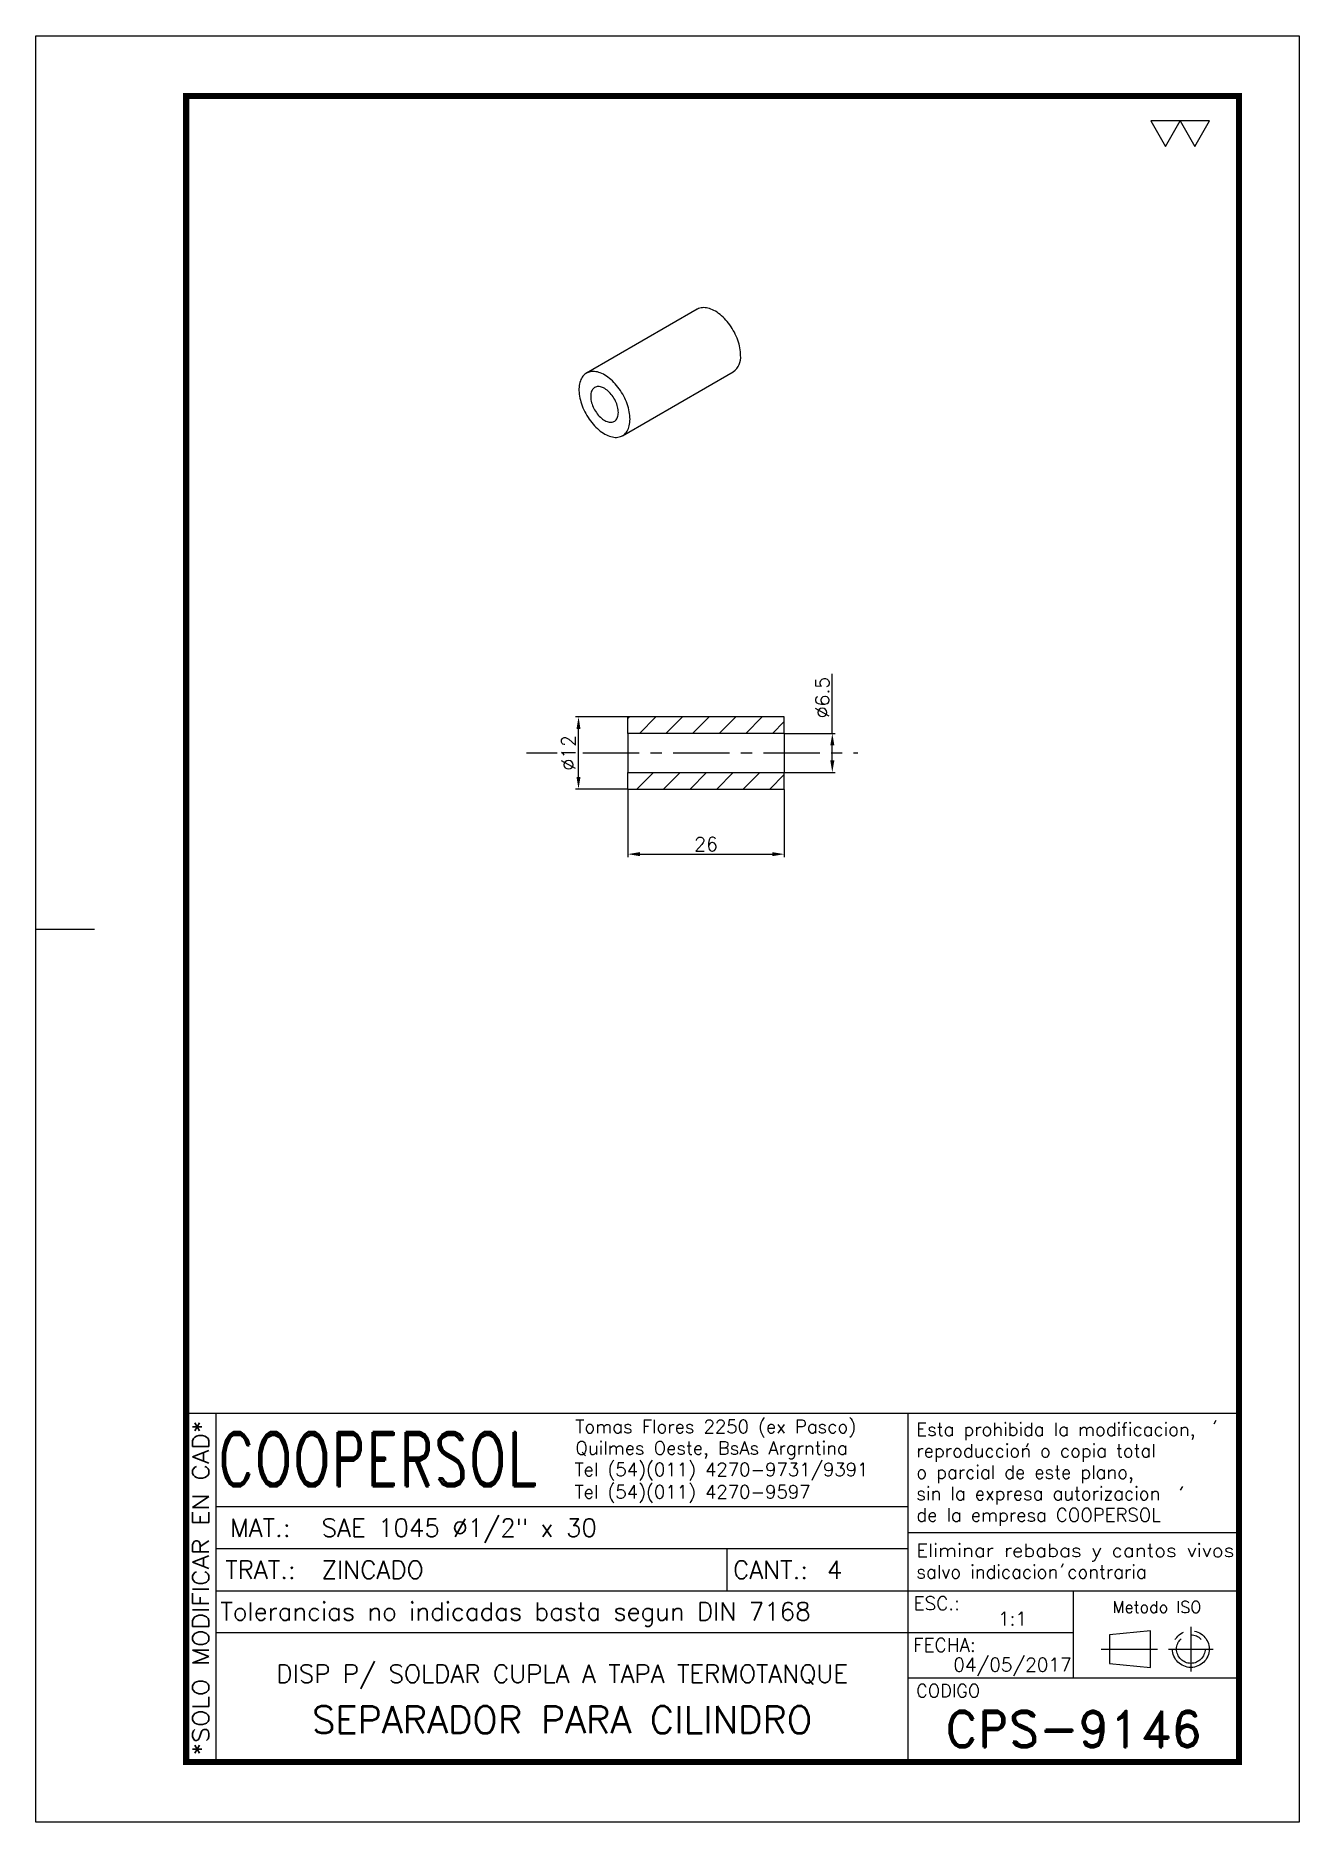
# Model space of a CAD drawing. Extents: x -13768 to 18086, y -10615 to 1188.
# Drawn here: x 1557 to 1767, y 297 to 594 of the extents above; entities that cross this region are included whole.
import ezdxf
from ezdxf.enums import TextEntityAlignment as Align

# ---------------------------------------------------------------- set-up
doc = ezdxf.new("R2010")
doc.units = 0
doc.header["$LTSCALE"] = 7.5
doc.header["$MEASUREMENT"] = 0
doc.linetypes.add('CENTER', pattern=[2, 1.25, -0.25, 0.25, -0.25])
doc.layers.get('0').update_dxf_attribs({"linetype": 'CONTINUOUS'})
doc.layers.get('DEFPOINTS').update_dxf_attribs({"linetype": 'CONTINUOUS'})
for name, color, linetype in [('1', 1, 'CENTER'), ('CL', 1, 'CENTER'), ('CO', 3, 'CONTINUOUS'), ('FI', 1, 'CONTINUOUS'), ('RY', 5, 'CONTINUOUS')]:
    doc.layers.add(name, color=color, linetype=linetype)
doc.styles.add('ROMAND', font='ROMAND')
doc.styles.add('ROMANS', font='ROMANS.SHX')
doc.dimstyles.new('1', dxfattribs={"dimtxt": 2.3, "dimasz": 2, "dimexe": 0.5, "dimexo": 0.0625, "dimgap": 0.5, "dimtad": 1, "dimdec": 4, "dimdsep": 46, "dimtxsty": 'ROMANS', "dimcen": -2, "dimclrt": 7, "dimadec": 0, "dimazin": 0, "dimtfac": 0.869565, "dimtdec": 4, "dimtmove": 0, "dimatfit": 3, "dimfxl": 1, "dimtolj": 1, "dimarcsym": 0})

msp = doc.modelspace()

# ---------------------------------------------------------------- blocks, each defined once
blk = doc.blocks.new('A4G')
blk.add_line((0, 148.5), (9.75, 148.5))
blk.add_lwpolyline([(0, 297), (210, 297), (210, 0), (0, 0)], close=True)
at = {"const_width": 1}
blk.add_lwpolyline([(25, 287), (200, 287), (200, 10), (25, 10)], close=True, dxfattribs=at)
blk = doc.blocks.new('COOPERSOLROT-02')
for p, q in [((0, 58), (175, 58)), ((0, 0), (0, 58)), ((5, 0), (5, 58)), ((120, 0), (120, 58)), ((175, 0), (175, 58)), ((5, 42.5), (120, 42.5)), ((120, 38.19), (175, 38.19)), ((5, 35.5), (120, 35.5)), ((89.89, 28.5), (89.89, 35.5)), ((5, 28.5), (175, 28.5)), ((147.5, 14), (147.5, 28.5)), ((147.5, 21.5), (5, 21.5)), ((120, 14), (175, 14)), ((0, 0), (175, 0))]:
    blk.add_line(p, q)
at = {"color": 1, "linetype": 'CENTER'}
blk.add_line((166.98, 22.51), (166.98, 15.06), dxfattribs=at)
for points in [[(152.09, 18.79), (161.93, 18.79)], [(163.26, 18.79), (170.71, 18.79)]]:
    blk.add_lwpolyline(points, dxfattribs=at)
at = {"layer": '1'}
for points in [[(170.85, 56.26), (171.21, 56.85)], [(139.66, 52.43), (140.02, 53.02)], [(165.28, 45.22), (165.64, 45.81)], [(145.46, 32.42), (145.82, 33.01)]]:
    blk.add_lwpolyline(points, dxfattribs=at)
blk.add_lwpolyline([(160.25, 18.79), (160.25, 21.83), (153.47, 21.16), (153.47, 16.41), (160.25, 15.74)], close=True, dxfattribs=at)
for radius in [3.05, 2.37]:
    blk.add_circle((166.98, 18.79), radius, dxfattribs=at)
at = {"style": 'ROMANS', "width": 0.996387}
blk.add_text('*SOLO MODIFICAR EN CAD*', height=2.7, rotation=90, dxfattribs=at).set_placement((3.77, 1.09), (3.77, 56.81), align=Align.FIT)
at = {"style": 'ROMAND', "width": 0.75}
blk.add_text('COOPERSOL', height=9, dxfattribs=at).set_placement((5.26, 45.85))
at = {"style": 'ROMANS'}
for s, p in [('MAT.:', (7.32, 37.47)), ('TRAT.:', (6.5, 30.47)), ('CANT.:', (90.89, 30.47)), ('Tolerancias no indicadas basta segun DIN 7168', (5.7, 23.56))]:
    blk.add_text(s, height=3, dxfattribs=at).set_placement(p)
for tag, height, style, p in [('CONJUNTO', 2.3, 'ROMANS', (62.5, 17.5)), ('SUBCONJUNTO', 3, 'ROMANS', (62.5, 11.5)), ('DENOMINACION', 4.5, 'ROMANS', (62.5, 4.75)), ('COD-PLA', 6, 'ROMAND', (147.5, 5.5))]:
    blk.add_attdef(tag, text='', height=height, dxfattribs=dict(style=style)).set_placement(p, align=Align.MIDDLE)
at = {"layer": '1', "style": 'ROMANS'}
for s, height, p in [('Tomas Flores 2250 (ex Pasco)', 2.2, (64.69, 54.68)), ('Esta prohibida la modificacion,', 2.2, (121.36, 54.23)), ('Quilmes Oeste, BsAs Argrntina', 2.2, (64.69, 51.12)), ('reproduccion o copia total', 2.2, (121.36, 50.67)), ('Tel (54)(011) 4270-9731/9391', 2.2, (64.55, 47.56)), ('o parcial de este plano,', 2.2, (121.36, 47.11)), ('Tel (54)(011) 4270-9597', 2.2, (64.55, 43.83)), ('sin la expresa autorizacion ', 2.2, (121.36, 43.55)), ('de la empresa COOPERSOL', 2.2, (121.36, 39.99)), ('salvo indicacion contraria', 2.2, (121.36, 30.54)), ('ESC.:', 2.25, (120.89, 25.29)), ('FECHA:', 2.25, (120.81, 18.36)), ('CODIGO', 2.16, (121.33, 10.78))]:
    blk.add_text(s, height=height, dxfattribs=at).set_placement(p)
at = {"layer": '1', "style": 'ROMANS', "width": 0.96139}
blk.add_text('Eliminar rebabas y cantos vivos', height=2.2, dxfattribs=at).set_placement((121.34, 34.1), (174.21, 34.1), align=Align.FIT)
at = {"layer": '1', "style": 'ROMANS'}
blk.add_text('Metodo ISO', height=1.948, dxfattribs=at).set_placement((161.34, 25.77), align=Align.MIDDLE)
for tag, p in [('MAT', (22.51, 37.47)), ('TRAT', (22.51, 30.47)), ('CANT', (106.49, 30.47))]:
    blk.add_attdef(tag, p, '', height=3, dxfattribs=at)
for tag, p in [('ESC', (137.33, 22.73)), ('FECHA', (137.33, 15.06))]:
    blk.add_attdef(tag, text='', height=2.25, dxfattribs=at).set_placement(p, align=Align.CENTER)
blk = doc.blocks.new('*D40')
at = {"layer": 'CO', "color": 0, "lineweight": -2}
for p, q in [((1655.41, 468.7), (1655.41, 457.44)), ((1681.41, 468.7), (1681.41, 457.44)), ((1657.41, 457.94), (1679.41, 457.94))]:
    blk.add_line(p, q, dxfattribs=at)
at = {"layer": 'CO', "color": 0}
for points in [[(1657.41, 458.28), (1657.41, 457.61), (1655.41, 457.94)], [(1679.41, 458.28), (1679.41, 457.61), (1681.41, 457.94)]]:
    blk.add_solid(points, dxfattribs=at)
at = {"layer": 'DEFPOINTS', "color": 0}
for p in [(1655.41, 468.77), (1681.41, 468.77), (1681.41, 457.94)]:
    blk.add_point(p, dxfattribs=at)
at = {"layer": 'CO', "color": 7, "insert": (1668.41, 459.59), "char_height": 2.3, "attachment_point": 5, "style": 'ROMANS'}
blk.add_mtext('\\A1;26', dxfattribs=at)
blk = doc.blocks.new('*D41')
at = {"layer": 'CO', "color": 0, "lineweight": -2}
for p, q in [((1689.39, 478.02), (1689.39, 487.92)), ((1681.47, 478.02), (1689.89, 478.02)), ((1689.39, 473.52), (1689.39, 476.02)), ((1681.47, 471.52), (1689.89, 471.52))]:
    blk.add_line(p, q, dxfattribs=at)
at = {"layer": 'CO', "color": 0}
for points in [[(1689.06, 476.02), (1689.73, 476.02), (1689.39, 478.02)], [(1689.06, 473.52), (1689.73, 473.52), (1689.39, 471.52)]]:
    blk.add_solid(points, dxfattribs=at)
at = {"layer": 'DEFPOINTS', "color": 0}
for p in [(1681.41, 478.02), (1689.39, 478.02), (1681.41, 471.52)]:
    blk.add_point(p, dxfattribs=at)
at = {"layer": 'CO', "color": 7, "insert": (1687.74, 483.97), "char_height": 2.3, "attachment_point": 5, "rotation": 90, "style": 'ROMANS'}
blk.add_mtext('\\A1;%%C6.5', dxfattribs=at)
blk = doc.blocks.new('*D42')
at = {"layer": 'CO', "color": 0, "lineweight": -2}
for p, q in [((1655.35, 480.77), (1646.71, 480.77)), ((1647.21, 470.77), (1647.21, 478.77)), ((1655.35, 468.77), (1646.71, 468.77))]:
    blk.add_line(p, q, dxfattribs=at)
at = {"layer": 'CO', "color": 0}
for points in [[(1646.88, 478.77), (1647.54, 478.77), (1647.21, 480.77)], [(1646.88, 470.77), (1647.54, 470.77), (1647.21, 468.77)]]:
    blk.add_solid(points, dxfattribs=at)
at = {"layer": 'DEFPOINTS', "color": 0}
for p in [(1647.21, 480.77), (1655.41, 480.77), (1655.41, 468.77)]:
    blk.add_point(p, dxfattribs=at)
at = {"layer": 'CO', "color": 7, "insert": (1645.56, 474.77), "char_height": 2.3, "attachment_point": 5, "rotation": 90, "style": 'ROMANS'}
blk.add_mtext('\\A1;%%C12', dxfattribs=at)

# ---------------------------------------------------------------- dimensions: what is measured, and where the dimension line sits
at = {"layer": 'CO'}
for base, p1, p2, picture, middle in [((1689.39272, 478.01653), (1681.41172, 471.51653), (1681.41172, 478.01653), '*D41', (1687.74272, 483.96653)), ((1647.21163, 480.76653), (1655.41172, 468.76653), (1655.41172, 480.76653), '*D42', (1645.56163, 474.76653))]:
    dim = msp.add_linear_dim(base=base, p1=p1, p2=p2, angle=90, text='%%C<>', dimstyle='1', dxfattribs=at)
    dim.commit()
    dim.dimension.update_dxf_attribs({"geometry": picture, "text_midpoint": middle})
dim = msp.add_linear_dim(base=(1681.41172, 457.94214), p1=(1655.41172, 468.76653), p2=(1681.41172, 468.76653), dimstyle='1', dxfattribs=at)
dim.commit()
dim.dimension.update_dxf_attribs({"geometry": '*D40', "text_midpoint": (1668.41172, 459.59214)})

# ---------------------------------------------------------------- hatches: boundary and pattern name
at = {"layer": 'RY'}
h = msp.add_hatch(dxfattribs=at)
h.set_pattern_fill('ANSI31', color=256, scale=25, style=0)
h.set_pattern_definition([(45, (14937.426, -11905.4418), (-2.2097087, 2.2097087), [])])
h.paths.add_polyline_path([(1681.41172, 471.51653), (1655.41172, 471.51653), (1655.41172, 468.76653), (1681.41172, 468.76653)])
h.paths.add_polyline_path([(1681.41172, 480.76653), (1655.41172, 480.76653), (1655.41172, 478.01653), (1681.41172, 478.01653)])

# ---------------------------------------------------------------- linework, layer by layer
for p, q in [((1681.41172, 480.76653), (1655.41172, 480.76653)), ((1655.41172, 478.01653), (1655.41172, 480.76653)), ((1681.41172, 478.01653), (1681.41172, 480.76653)), ((1681.41172, 478.01653), (1655.41172, 478.01653)), ((1655.41172, 478.01653), (1655.41172, 471.51653)), ((1681.41172, 478.01653), (1681.41172, 471.51653)), ((1655.41172, 471.51653), (1681.41172, 471.51653)), ((1655.41172, 468.76653), (1655.41172, 471.51653)), ((1681.41172, 468.76653), (1681.41172, 471.51653)), ((1655.41172, 468.76653), (1681.41172, 468.76653))]:
    msp.add_line(p, q)
at = {"layer": 'CL'}
for p, q in [((1638.57997, 474.76653), (1643.68901, 474.76653)), ((1647.93243, 474.76653), (1693.62711, 474.76653))]:
    msp.add_line(p, q, dxfattribs=at)
at = {"layer": 'CO'}
for points in [[(1744.74912, 575.60654), (1747.19327, 579.83994), (1742.30497, 579.83994)], [(1749.63743, 575.60654), (1752.08158, 579.83994), (1747.19327, 579.83994)]]:
    msp.add_lwpolyline(points, close=True, dxfattribs=at)
at = {"layer": 'FI'}
for p, q in [((1666.91624, 548.5177), (1648.53147, 537.9044)), ((1654.53098, 527.51181), (1672.91576, 538.12512))]:
    msp.add_line(p, q, dxfattribs=at)
at = {"layer": 'FI', "flags": 128}
for points in [[(1674.15864, 540.87218), (1674.15105, 541.16956), (1674.12829, 541.47465), (1674.09046, 541.78634), (1674.03768, 542.10353), (1673.97015, 542.42507), (1673.88811, 542.74983), (1673.79185, 543.07663), (1673.68171, 543.40431), (1673.55809, 543.73169), (1673.42144, 544.05761), (1673.27223, 544.38089), (1673.11101, 544.70037), (1672.93836, 545.01492), (1672.75488, 545.32341), (1672.56124, 545.62473), (1672.35814, 545.9178), (1672.14629, 546.20158), (1671.92646, 546.47505), (1671.69943, 546.73723), (1671.46601, 546.98719), (1671.22705, 547.22402), (1670.98339, 547.44688), (1670.73592, 547.65497), (1670.4855, 547.84755), (1670.23305, 548.02392), (1669.97947, 548.18347), (1669.72566, 548.3256), (1669.47252, 548.44983), (1669.22098, 548.5557), (1668.97192, 548.64282), (1668.72625, 548.7109), (1668.48483, 548.75969), (1668.24854, 548.78901), (1668.01821, 548.79875), (1667.79468, 548.78889), (1667.57874, 548.75946), (1667.37117, 548.71056), (1667.17271, 548.64237), (1666.98407, 548.55513), (1666.91624, 548.5177)], [(1655.77387, 530.25888), (1655.76627, 530.55626), (1655.74352, 530.86134), (1655.70568, 531.17303), (1655.65291, 531.49022), (1655.58538, 531.81177), (1655.50333, 532.13653), (1655.40707, 532.46333), (1655.29693, 532.79101), (1655.17331, 533.11839), (1655.03666, 533.4443), (1654.88745, 533.76758), (1654.72624, 534.08707), (1654.55358, 534.40161), (1654.37011, 534.7101), (1654.17647, 535.01142), (1653.97336, 535.3045), (1653.76151, 535.58828), (1653.54168, 535.86175), (1653.31465, 536.12393), (1653.08124, 536.37388), (1652.84227, 536.61071), (1652.59862, 536.83357), (1652.35114, 537.04166), (1652.10073, 537.23424), (1651.84828, 537.41062), (1651.59469, 537.57016), (1651.34088, 537.7123), (1651.08775, 537.83652), (1650.8362, 537.94239), (1650.58715, 538.02952), (1650.34147, 538.0976), (1650.10005, 538.14638), (1649.86376, 538.1757), (1649.63344, 538.18545), (1649.4099, 538.17559), (1649.19397, 538.14615), (1648.9864, 538.09725), (1648.78793, 538.02906), (1648.59929, 537.94182), (1648.42115, 537.83585), (1648.25414, 537.71151), (1648.09886, 537.56927), (1647.95586, 537.40963), (1647.82567, 537.23315), (1647.70874, 537.04048), (1647.60549, 536.8323), (1647.5163, 536.60936), (1647.44148, 536.37244), (1647.3813, 536.12242), (1647.33597, 535.86017), (1647.30566, 535.58663), (1647.29048, 535.3028), (1647.29048, 535.00967), (1647.30566, 534.7083), (1647.33597, 534.39978), (1647.3813, 534.0852), (1647.44148, 533.76569), (1647.5163, 533.44239), (1647.60549, 533.11646), (1647.70874, 532.78908), (1647.82567, 532.4614), (1647.95586, 532.13461), (1648.09886, 531.80986), (1648.25414, 531.48834), (1648.42115, 531.17118), (1648.59929, 530.85952), (1648.78793, 530.55448), (1648.9864, 530.25715), (1649.19397, 529.9686), (1649.4099, 529.68985), (1649.63344, 529.4219), (1649.86376, 529.16572), (1650.10005, 528.92222), (1650.34147, 528.69227), (1650.58715, 528.4767), (1650.8362, 528.27627), (1651.08775, 528.09171), (1651.34088, 527.92368), (1651.59469, 527.77277), (1651.84828, 527.63953), (1652.10073, 527.52443), (1652.35114, 527.42789), (1652.59862, 527.35025), (1652.84227, 527.29179), (1653.08124, 527.25272), (1653.31465, 527.23318), (1653.54168, 527.23324), (1653.76151, 527.2529), (1653.97336, 527.29208), (1654.17647, 527.35065), (1654.37011, 527.4284), (1654.55358, 527.52506), (1654.72624, 527.64026), (1654.88745, 527.77361), (1655.03666, 527.92462), (1655.17331, 528.09275), (1655.29693, 528.27741), (1655.40707, 528.47792), (1655.50333, 528.69358), (1655.58538, 528.92361), (1655.65291, 529.16719), (1655.70568, 529.42345), (1655.74352, 529.69146), (1655.76627, 529.97027), (1655.77387, 530.25888)], [(1653.82932, 531.38144), (1653.82167, 531.60216), (1653.79879, 531.83024), (1653.76081, 532.06416), (1653.70799, 532.30237), (1653.64069, 532.54328), (1653.55934, 532.78528), (1653.46451, 533.02677), (1653.3568, 533.26614), (1653.23695, 533.5018), (1653.10575, 533.73217), (1652.96406, 533.95573), (1652.81285, 534.17099), (1652.6531, 534.37651), (1652.48589, 534.57093), (1652.31232, 534.75295), (1652.13356, 534.92137), (1651.95079, 535.07505), (1651.76522, 535.21298), (1651.5781, 535.33425), (1651.39067, 535.43803), (1651.20417, 535.52365), (1651.01985, 535.59054), (1650.83893, 535.63824), (1650.66262, 535.66644), (1650.49209, 535.67495), (1650.32847, 535.66372), (1650.17286, 535.63282), (1650.02629, 535.58246), (1649.88973, 535.51297), (1649.7641, 535.42481), (1649.65023, 535.31858), (1649.54887, 535.19497), (1649.46071, 535.05481), (1649.38633, 534.89903), (1649.32622, 534.72868), (1649.28078, 534.54488), (1649.25032, 534.34885), (1649.23504, 534.14191), (1649.23504, 533.92542), (1649.25032, 533.70083), (1649.28078, 533.46964), (1649.32622, 533.23338), (1649.38633, 532.99362), (1649.46071, 532.75196), (1649.54887, 532.51001), (1649.65023, 532.26938), (1649.7641, 532.03167), (1649.88973, 531.79846), (1650.02629, 531.57131), (1650.17286, 531.35172), (1650.32847, 531.14115), (1650.49209, 530.94102), (1650.66262, 530.75264), (1650.83893, 530.57728), (1651.01985, 530.41609), (1651.20417, 530.27016), (1651.39067, 530.14046), (1651.5781, 530.02784), (1651.76522, 529.93305), (1651.95079, 529.85674), (1652.13356, 529.7994), (1652.31232, 529.76142), (1652.48589, 529.74305), (1652.6531, 529.7444), (1652.81285, 529.76549), (1652.96406, 529.80615), (1653.10575, 529.86613), (1653.23695, 529.94502), (1653.3568, 530.0423), (1653.46451, 530.15731), (1653.55934, 530.28931), (1653.64069, 530.4374), (1653.70799, 530.6006), (1653.76081, 530.77782), (1653.79879, 530.9679), (1653.82167, 531.16955), (1653.82932, 531.38144)]]:
    msp.add_lwpolyline(points, dxfattribs=at)
at = {"layer": 'FI'}
msp.add_arc((1671.18285, 540.56385), 2.99172, 305.3966532, 5.9155272, dxfattribs=at)

# ---------------------------------------------------------------- block references
msp.add_blockref('A4G', (1557, 297))
ref = msp.add_blockref('COOPERSOLROT-02', (1582, 307))
ref.add_attrib('COD-PLA', 'CPS-9146', dxfattribs={"height": 6, "style": 'ROMAND'}).set_placement((1729.5, 312.5), align=Align.MIDDLE)
ref.add_attrib('FECHA', '04/05/2017', dxfattribs={"layer": '1', "height": 2.25, "style": 'ROMANS'}).set_placement((1719.33468, 322.061), align=Align.CENTER)
ref.add_attrib('MAT', 'SAE 1045 %%c1/2" x 30', (1604.50529, 344.46815), dxfattribs={"layer": '1', "height": 3, "style": 'ROMANS'})
ref.add_attrib('TRAT', 'ZINCADO', (1604.50529, 337.46815), dxfattribs={"layer": '1', "height": 3, "style": 'ROMANS'})
ref.add_attrib('ESC', '1:1', dxfattribs={"layer": '1', "height": 2.25, "style": 'ROMANS'}).set_placement((1719.33468, 329.72855), align=Align.CENTER)
ref.add_attrib('CANT', '4', (1688.49059, 337.46815), dxfattribs={"layer": '1', "height": 3, "style": 'ROMANS'})
ref.add_attrib('DENOMINACION', 'SEPARADOR PARA CILINDRO', dxfattribs={"height": 4.5, "style": 'ROMANS'}).set_placement((1644.5, 314.03781), align=Align.MIDDLE)
ref.add_attrib('SUBCONJUNTO', 'DISP P/ SOLDAR CUPLA A TAPA TERMOTANQUE', dxfattribs={"height": 3, "style": 'ROMANS'}).set_placement((1644.5, 321.47785), align=Align.MIDDLE)

msp.set_redraw_order([(e.dxf.handle, doc.entitydb.next_handle()) for e in msp.query("TEXT MTEXT ATTDEF DIMENSION ARC_DIMENSION")])  # texts and dimensions are drawn at this point

doc.saveas('drawing.dxf')
